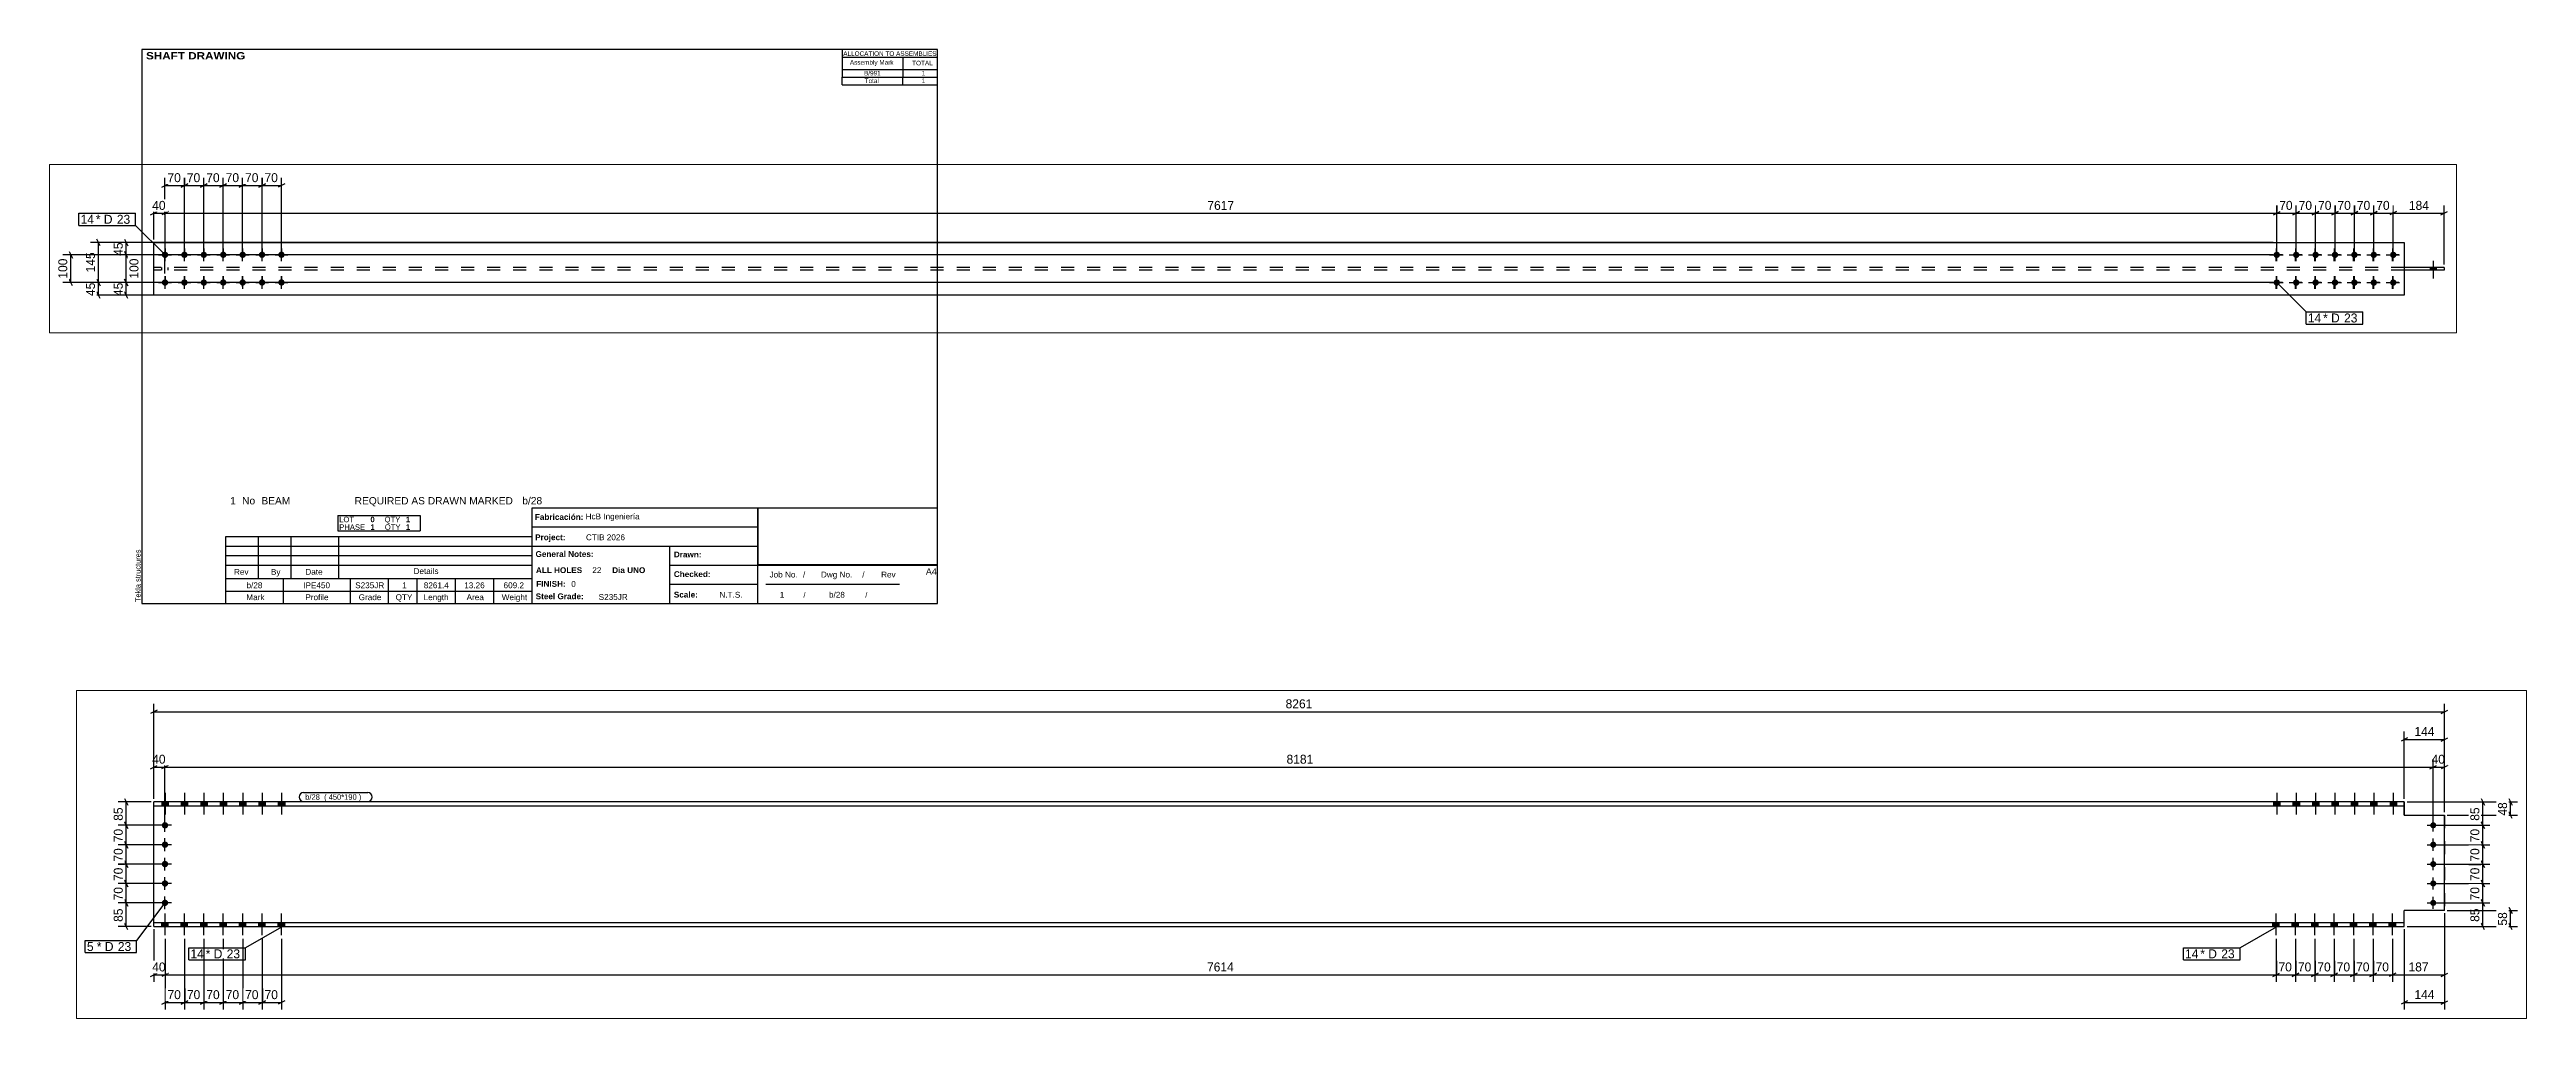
# Paper-space layout 'Layout1' of a CAD drawing. Header units: millimetres. Extents: x -28 to 865, y -145 to 205.
# The model-space entities are those that its viewports show. They can reach past a viewport. Long polylines and large blocks are cut down to what shows.
import ezdxf

# ---------------------------------------------------------------- set-up
doc = ezdxf.new("R2010")
doc.units = ezdxf.units.MM
doc.linetypes.add('DXK_LINE_DOT2', pattern=[3.9198, 1.9599, -1.9599])
doc.linetypes.add('DXK_LINE_DOT4', pattern=[0.9408, 0.4704, -0.4704])
doc.layers.add('Viewport layer', color=7, linetype='Continuous', plot=False)
doc.styles.add('Arial', font='ARIAL.TTF', dxfattribs={"height": 0.2})
doc.styles.add('Arial Black', font='ARIBLK.TTF', dxfattribs={"height": 0.2})
doc.styles.add('Arial Bold', font='ARIALBD.TTF', dxfattribs={"height": 0.2})
doc.styles.add('Comic Sans MS', font='COMIC.TTF', dxfattribs={"height": 0.2})

psp = doc.layouts.get("Layout1")

# ---------------------------------------------------------------- texts
at = {"color": 7}
for s, height, style, p in [(' SHAFT DRAWING', 2.6342, 'Arial Black', (5.3, 201.42)), ('ALLOCATION TO ASSEMBLIES', 1.6475, 'Arial', (257.95, 202.68)), ('Assembly Mark', 1.6475, 'Arial', (260.35, 199.52)), ('TOTAL', 1.648, 'Arial', (282.81, 199.28)), ('1', 2.64, 'Arial', (36.8, 40.76)), ('No', 2.636, 'Arial', (41.13, 40.76)), ('BEAM', 2.636, 'Arial', (48.08, 40.76)), ('REQUIRED AS DRAWN MARKED', 2.636, 'Arial', (81.71, 40.76)), ('b/28', 2.636, 'Arial', (142.18, 40.76)), ('b/28', 2.109, 'Arial', (42.71, 10.5)), ('IPE450', 2.109, 'Arial', (63.17, 10.5)), ('S235JR', 2.109, 'Arial', (81.91, 10.5)), ('1', 2.11, 'Arial', (98.86, 10.5)), ('8261.4', 2.109, 'Arial', (106.66, 10.5)), ('13.26', 2.109, 'Arial', (121.24, 10.5)), ('609.2', 2.109, 'Arial', (135.43, 10.5)), ('FINISH:', 2.107, 'Arial Bold', (147.22, 11)), ('0', 2.11, 'Arial', (159.84, 11))]:
    psp.add_text(s, height=height, dxfattribs=dict(at, style=style)).set_placement(p)
at = {"color": 7, "linetype": 'Continuous'}
for s, height, style, p in [('B/991', 1.648, 'Arial', (265.45, 195.63)), ('1', 1.65, 'Arial', (286.23, 195.63)), ('Total', 1.648, 'Arial', (265.67, 192.88)), ('1', 1.65, 'Arial', (286.21, 192.88)), ('LOT', 1.977, 'Arial', (76.13, 34.33)), ('0', 1.98, 'Arial Bold', (87.41, 34.33)), ('QTY', 1.977, 'Arial', (92.51, 34.33)), ('1', 1.98, 'Arial Bold', (100.18, 34.33)), ('Fabricación:', 2.1074, 'Arial Bold', (146.73, 35.16)), ('HcB Ingeniería', 2.1088, 'Arial', (165.02, 35.36)), ('PHASE', 1.977, 'Arial', (76.13, 31.57)), ('1', 1.98, 'Arial Bold', (87.41, 31.57)), ('QTY', 1.977, 'Arial', (92.58, 31.57)), ('1', 1.98, 'Arial Bold', (100.18, 31.57)), ('Project:', 2.107, 'Arial Bold', (146.81, 27.83)), ('CTIB 2026', 2.109, 'Arial', (165.14, 27.83)), ('General Notes:', 2.1074, 'Arial Bold', (146.96, 21.78)), ('ALL HOLES', 2.107, 'Arial Bold', (147.1, 15.96)), ('22', 2.109, 'Arial', (167.43, 15.96)), ('Dia UNO', 2.107, 'Arial Bold', (174.62, 15.96)), ('Drawn:', 2.107, 'Arial Bold', (196.85, 21.62)), ('Rev', 2.109, 'Arial', (38.21, 15.35)), ('By', 2.109, 'Arial', (51.53, 15.35)), ('Date', 2.109, 'Arial', (63.94, 15.35)), ('Details', 2.109, 'Arial', (102.96, 15.63)), ('Scale:', 2.107, 'Arial Bold', (196.85, 7.13)), ('Checked:', 2.107, 'Arial Bold', (196.85, 14.53)), ('N.T.S.', 2.109, 'Arial', (213.29, 7.08)), ('Job No.', 2.109, 'Arial', (231.37, 14.37)), ('1', 2.11, 'Arial', (235.04, 7.08)), ('/', 2.11, 'Arial', (243.42, 14.37)), ('/', 1.98, 'Arial', (243.58, 7.08)), ('Dwg No.', 2.109, 'Arial', (249.91, 14.37)), ('b/28', 2.109, 'Arial', (252.8, 7.08)), ('/', 2.11, 'Arial', (264.81, 14.37)), ('/', 1.98, 'Arial', (265.88, 7.08)), ('Rev', 2.109, 'Arial', (271.61, 14.37)), ('A4', 2.307, 'Arial', (287.76, 15.38)), ('Mark', 2.109, 'Arial', (42.64, 6.19)), ('Profile', 2.109, 'Arial', (63.95, 6.19)), ('Grade', 2.109, 'Arial', (83.16, 6.19)), ('QTY', 2.109, 'Arial', (96.49, 6.19)), ('Length', 2.109, 'Arial', (106.58, 6.19)), ('Area', 2.109, 'Arial', (122.09, 6.19)), ('Weight', 2.109, 'Arial', (134.77, 6.19)), ('Steel Grade:', 2.1074, 'Arial Bold', (147.01, 6.52)), ('S235JR', 2.109, 'Arial', (169.74, 6.28))]:
    psp.add_text(s, height=height, dxfattribs=dict(at, style=style)).set_placement(p)
at = {"color": 174, "linetype": 'Continuous', "style": 'Arial'}
psp.add_text('Tekla structures', height=1.9102, rotation=90, dxfattribs=at).set_placement((4.5, 5.5))

msp = doc.modelspace()

# ---------------------------------------------------------------- hatches: boundary and pattern name
at = {"linetype": 'Continuous'}
for points in [[(14013, 782.6), (13990, 782.6), (13990, 768), (14013, 768)], [(14013, 782.6), (13990, 782.6), (13990, 768), (14013, 768)], [(14083, 782.6), (14060, 782.6), (14060, 768), (14083, 768)], [(14083, 782.6), (14060, 782.6), (14060, 768), (14083, 768)], [(14153, 782.6), (14130, 782.6), (14130, 768), (14153, 768)], [(14153, 782.6), (14130, 782.6), (14130, 768), (14153, 768)], [(14223, 782.6), (14200, 782.6), (14200, 768), (14223, 768)], [(14223, 782.6), (14200, 782.6), (14200, 768), (14223, 768)], [(14293, 782.6), (14270, 782.6), (14270, 768), (14293, 768)], [(14293, 782.6), (14270, 782.6), (14270, 768), (14293, 768)], [(14363, 782.6), (14340, 782.6), (14340, 768), (14363, 768)], [(14363, 782.6), (14340, 782.6), (14340, 768), (14363, 768)], [(14433, 782.6), (14410, 782.6), (14410, 768), (14433, 768)], [(14433, 782.6), (14410, 782.6), (14410, 768), (14433, 768)], [(21629.8, 782.6), (21606.8, 782.6), (21606.8, 768), (21629.8, 768)], [(21629.8, 782.6), (21606.8, 782.6), (21606.8, 768), (21629.8, 768)], [(21699.8, 782.6), (21676.8, 782.6), (21676.8, 768), (21699.8, 768)], [(21699.8, 782.6), (21676.8, 782.6), (21676.8, 768), (21699.8, 768)], [(21769.8, 782.6), (21746.8, 782.6), (21746.8, 768), (21769.8, 768)], [(21769.8, 782.6), (21746.8, 782.6), (21746.8, 768), (21769.8, 768)], [(21839.8, 782.6), (21816.8, 782.6), (21816.8, 768), (21839.8, 768)], [(21839.8, 782.6), (21816.8, 782.6), (21816.8, 768), (21839.8, 768)], [(21909.8, 782.6), (21886.8, 782.6), (21886.8, 768), (21909.8, 768)], [(21909.8, 782.6), (21886.8, 782.6), (21886.8, 768), (21909.8, 768)], [(21979.8, 782.6), (21956.8, 782.6), (21956.8, 768), (21979.8, 768)], [(21979.8, 782.6), (21956.8, 782.6), (21956.8, 768), (21979.8, 768)], [(22049.8, 782.6), (22026.8, 782.6), (22026.8, 768), (22049.8, 768)], [(22049.8, 782.6), (22026.8, 782.6), (22026.8, 768), (22049.8, 768)], [(14012.8, 697.6), (14012.5, 695.2), (14011.8, 692.9), (14010.6, 690.8), (14009, 689.1), (14007, 687.6), (14004.8, 686.7), (14002.5, 686.2), (14000.1, 686.2), (13997.7, 686.7), (13995.5, 687.6), (13993.6, 689.1), (13992, 690.8), (13990.8, 692.9), (13990, 695.2), (13989.8, 697.6), (13990, 700), (13990.8, 702.3), (13992, 704.4), (13993.6, 706.1), (13995.5, 707.6), (13997.7, 708.5), (14000.1, 709), (14002.5, 709), (14004.8, 708.5), (14007, 707.6), (14009, 706.1), (14010.6, 704.4), (14011.8, 702.3), (14012.5, 700)], [(14012.8, 627.6), (14012.5, 625.2), (14011.8, 622.9), (14010.6, 620.8), (14009, 619.1), (14007, 617.6), (14004.8, 616.7), (14002.5, 616.2), (14000.1, 616.2), (13997.7, 616.7), (13995.5, 617.6), (13993.6, 619.1), (13992, 620.8), (13990.8, 622.9), (13990, 625.2), (13989.8, 627.6), (13990, 630), (13990.8, 632.3), (13992, 634.4), (13993.6, 636.1), (13995.5, 637.6), (13997.7, 638.5), (14000.1, 639), (14002.5, 639), (14004.8, 638.5), (14007, 637.6), (14009, 636.1), (14010.6, 634.4), (14011.8, 632.3), (14012.5, 630)], [(22171.7, 697.6, -1), (22193.7, 697.6, -1)], [(22171.7, 627.6, -1), (22193.7, 627.6, -1)], [(14012.8, 557.6), (14012.5, 555.2), (14011.8, 552.9), (14010.6, 550.8), (14009, 549.1), (14007, 547.6), (14004.8, 546.7), (14002.5, 546.2), (14000.1, 546.2), (13997.7, 546.7), (13995.5, 547.6), (13993.6, 549.1), (13992, 550.8), (13990.8, 552.9), (13990, 555.2), (13989.8, 557.6), (13990, 560), (13990.8, 562.3), (13992, 564.4), (13993.6, 566.1), (13995.5, 567.6), (13997.7, 568.5), (14000.1, 569), (14002.5, 569), (14004.8, 568.5), (14007, 567.6), (14009, 566.1), (14010.6, 564.4), (14011.8, 562.3), (14012.5, 560)], [(22171.7, 557.6, -1), (22193.7, 557.6, -1)], [(14012.8, 487.6), (14012.5, 485.2), (14011.8, 482.9), (14010.6, 480.8), (14009, 479.1), (14007, 477.6), (14004.8, 476.7), (14002.5, 476.2), (14000.1, 476.2), (13997.7, 476.7), (13995.5, 477.6), (13993.6, 479.1), (13992, 480.8), (13990.8, 482.9), (13990, 485.2), (13989.8, 487.6), (13990, 490), (13990.8, 492.3), (13992, 494.4), (13993.6, 496.1), (13995.5, 497.6), (13997.7, 498.5), (14000.1, 499), (14002.5, 499), (14004.8, 498.5), (14007, 497.6), (14009, 496.1), (14010.6, 494.4), (14011.8, 492.3), (14012.5, 490)], [(22171.7, 487.6, -1), (22193.7, 487.6, -1)], [(14012.8, 417.6), (14012.5, 415.2), (14011.8, 412.9), (14010.6, 410.8), (14009, 409.1), (14007, 407.6), (14004.8, 406.7), (14002.5, 406.2), (14000.1, 406.2), (13997.7, 406.7), (13995.5, 407.6), (13993.6, 409.1), (13992, 410.8), (13990.8, 412.9), (13990, 415.2), (13989.8, 417.6), (13990, 420), (13990.8, 422.3), (13992, 424.4), (13993.6, 426.1), (13995.5, 427.6), (13997.7, 428.5), (14000.1, 429), (14002.5, 429), (14004.8, 428.5), (14007, 427.6), (14009, 426.1), (14010.6, 424.4), (14011.8, 422.3), (14012.5, 420)], [(22171.7, 417.6, -1), (22193.7, 417.6, -1)], [(416.6, 293.7, -1), (416.6, 270.7, -1)], [(486.6, 293.7, -1), (486.6, 270.7, -1)], [(556.6, 293.7, -1), (556.6, 270.7, -1)], [(626.6, 293.8, -1), (626.6, 270.8, -1)], [(696.6, 293.8, -1), (696.6, 270.8, -1)], [(766.6, 293.8, -1), (766.6, 270.8, -1)], [(836.6, 293.9, -1), (836.6, 270.9, -1)], [(8033.5, 293.6, -1), (8033.5, 270.6, -1)], [(8103.5, 293.6, -1), (8103.5, 270.6, -1)], [(8173.5, 293.6, -1), (8173.5, 270.6, -1)], [(8243.5, 293.6, -1), (8243.5, 270.6, -1)], [(8313.5, 293.6, -1), (8313.5, 270.6, -1)], [(8383.5, 293.6, -1), (8383.5, 270.6, -1)], [(8453.5, 293.6, -1), (8453.5, 270.6, -1)], [(14013, 347.2), (13990, 347.2), (13990, 332.6), (14013, 332.6)], [(14013, 347.2), (13990, 347.2), (13990, 332.6), (14013, 332.6)], [(14083, 347.2), (14060, 347.2), (14060, 332.6), (14083, 332.6)], [(14083, 347.2), (14060, 347.2), (14060, 332.6), (14083, 332.6)], [(14153, 347.2), (14130, 347.2), (14130, 332.6), (14153, 332.6)], [(14153, 347.2), (14130, 347.2), (14130, 332.6), (14153, 332.6)], [(14223, 347.2), (14200, 347.2), (14200, 332.6), (14223, 332.6)], [(14223, 347.2), (14200, 347.2), (14200, 332.6), (14223, 332.6)], [(14293, 347.2), (14270, 347.2), (14270, 332.6), (14293, 332.6)], [(14293, 347.2), (14270, 347.2), (14270, 332.6), (14293, 332.6)], [(14363, 347.2), (14340, 347.2), (14340, 332.6), (14363, 332.6)], [(14363, 347.2), (14340, 347.2), (14340, 332.6), (14363, 332.6)], [(14433, 347.2), (14410, 347.2), (14410, 332.6), (14433, 332.6)], [(14433, 347.2), (14410, 347.2), (14410, 332.6), (14433, 332.6)], [(21627.2, 347.2), (21604.2, 347.2), (21604.2, 332.6), (21627.2, 332.6)], [(21627.2, 347.2), (21604.2, 347.2), (21604.2, 332.6), (21627.2, 332.6)], [(21697.2, 347.2), (21674.2, 347.2), (21674.2, 332.6), (21697.2, 332.6)], [(21697.2, 347.2), (21674.2, 347.2), (21674.2, 332.6), (21697.2, 332.6)], [(21767.2, 347.2), (21744.2, 347.2), (21744.2, 332.6), (21767.2, 332.6)], [(21767.2, 347.2), (21744.2, 347.2), (21744.2, 332.6), (21767.2, 332.6)], [(21837.2, 347.2), (21814.2, 347.2), (21814.2, 332.6), (21837.2, 332.6)], [(21837.2, 347.2), (21814.2, 347.2), (21814.2, 332.6), (21837.2, 332.6)], [(21907.2, 347.2), (21884.2, 347.2), (21884.2, 332.6), (21907.2, 332.6)], [(21907.2, 347.2), (21884.2, 347.2), (21884.2, 332.6), (21907.2, 332.6)], [(21977.2, 347.2), (21954.2, 347.2), (21954.2, 332.6), (21977.2, 332.6)], [(21977.2, 347.2), (21954.2, 347.2), (21954.2, 332.6), (21977.2, 332.6)], [(22047.2, 347.2), (22024.2, 347.2), (22024.2, 332.6), (22047.2, 332.6)], [(22047.2, 347.2), (22024.2, 347.2), (22024.2, 332.6), (22047.2, 332.6)], [(416.6, 193.7, -1), (416.6, 170.7, -1)], [(486.6, 193.7, -1), (486.6, 170.7, -1)], [(556.6, 193.7, -1), (556.6, 170.7, -1)], [(626.6, 193.8, -1), (626.6, 170.8, -1)], [(696.6, 193.8, -1), (696.6, 170.8, -1)], [(766.6, 193.8, -1), (766.6, 170.8, -1)], [(836.6, 193.9, -1), (836.6, 170.9, -1)], [(8033.5, 193.6, -1), (8033.5, 170.6, -1)], [(8103.5, 193.6, -1), (8103.5, 170.6, -1)], [(8173.5, 193.6, -1), (8173.5, 170.6, -1)], [(8243.5, 193.6, -1), (8243.5, 170.6, -1)], [(8313.5, 193.6, -1), (8313.5, 170.6, -1)], [(8383.5, 193.6, -1), (8383.5, 170.6, -1)], [(8453.5, 193.6, -1), (8453.5, 170.6, -1)], [(8586.8, 227.4), (8608.8, 227.4), (8608.8, 236.8), (8586.8, 236.8)], [(8586.8, 227.4), (8608.8, 227.4), (8608.8, 236.8), (8586.8, 236.8)], [(8586.8, 227.4), (8608.8, 227.4), (8608.8, 236.8), (8586.8, 236.8)], [(8586.8, 227.4), (8608.8, 227.4), (8608.8, 236.8), (8586.8, 236.8)], [(8586.8, 227.4), (8608.8, 227.4), (8608.8, 236.8), (8586.8, 236.8)]]:
    msp.add_hatch(color=3, dxfattribs=at).paths.add_polyline_path(points)

# ---------------------------------------------------------------- linework, layer by layer
at = {"color": 8, "linetype": 'Continuous'}
for p, q in [((13973.3, 1113.6), (13949.3, 1101.6)), ((13961.3, 1107.6), (22222.7, 1107.6)), ((22090.4, 1013.6), (22066.4, 1001.6)), ((22078.4, 792.6), (22078.4, 1036)), ((22078.4, 1007.6), (22222.7, 1007.6)), ((13949.3, 901.6), (13973.3, 913.6)), ((13961.3, 792.6), (13961.3, 936)), ((13961.3, 907.6), (14001.3, 907.6)), ((14013.3, 913.6), (13989.3, 901.6)), ((14013.3, 913.6), (13989.3, 901.6)), ((14001.3, 707.6), (14001.3, 936)), ((14001.3, 707.6), (14001.3, 936)), ((22170.7, 901.6), (22194.7, 913.6)), ((22182.7, 707.6), (22182.7, 936)), ((22182.7, 907.6), (22222.7, 907.6)), ((22234.7, 913.6), (22210.7, 901.6)), ((22222.7, 744.6), (22222.7, 936)), ((13951.3, 782.6), (13832.9, 782.6)), ((13855.3, 794.6), (13867.3, 770.6)), ((13861.3, 697.6), (13861.3, 782.6)), ((22088.4, 782.6), (22486.9, 782.6)), ((22232.7, 734.6), (22486.9, 734.6)), ((22361.3, 697.6), (22361.3, 782.6)), ((22455.3, 794.6), (22467.3, 770.6)), ((22467.3, 722.6), (22455.3, 746.6)), ((22461.3, 734.6), (22461.3, 782.6)), ((13991.3, 697.6), (13832.9, 697.6)), ((13991.3, 627.6), (13832.9, 627.6)), ((13867.3, 685.6), (13855.3, 709.6)), ((13867.3, 615.6), (13855.3, 639.6)), ((22192.7, 627.6), (22386.9, 627.6)), ((22367.3, 615.6), (22355.3, 639.6)), ((404.5, 526.1), (428.5, 538.1)), ((416.6, 292.2), (416.5, 560.5)), ((474.5, 526.1), (498.5, 538.1)), ((486.6, 292.2), (486.5, 560.5)), ((544.5, 526.1), (568.5, 538.1)), ((556.6, 292.2), (556.5, 560.5)), ((614.5, 526.2), (638.5, 538.2)), ((626.6, 292.3), (626.5, 560.6)), ((708.5, 538.2), (684.5, 526.2)), ((696.6, 292.3), (696.5, 560.6)), ((754.5, 526.2), (778.5, 538.2)), ((766.6, 292.3), (766.5, 560.6)), ((848.5, 538.3), (824.5, 526.3)), ((836.6, 292.4), (836.5, 560.7)), ((13991.3, 557.6), (13832.9, 557.6)), ((13855.3, 569.6), (13867.3, 545.6)), ((13861.3, 487.6), (13861.3, 557.6)), ((22192.7, 557.6), (22386.9, 557.6)), ((22355.3, 569.6), (22367.3, 545.6)), ((22361.3, 487.6), (22361.3, 557.6)), ((376.4, 337.1), (376.4, 460.5)), ((416.6, 292.2), (416.6, 460.5)), ((416.6, 292.2), (416.6, 460.5)), ((626.5, 532.2), (696.5, 532.2)), ((766.5, 532.2), (836.5, 532.3)), ((8033.5, 292.1), (8033.5, 460.5)), ((8103.5, 292.1), (8103.5, 460.5)), ((8173.5, 292.1), (8173.5, 460.5)), ((8243.5, 292.1), (8243.5, 460.5)), ((8313.5, 292.1), (8313.5, 460.5)), ((8383.5, 292.1), (8383.5, 460.5)), ((8453.5, 292.1), (8453.5, 460.5)), ((8453.5, 292.1), (8453.5, 460.5)), ((8637.8, 246.8), (8637.8, 460.5)), ((13991.3, 487.6), (13832.9, 487.6)), ((13867.3, 475.6), (13855.3, 499.6)), ((22192.7, 487.6), (22386.9, 487.6)), ((22367.3, 475.6), (22355.3, 499.6)), ((364.4, 426.1), (388.4, 438.1)), ((376.4, 432.1), (416.6, 432.1)), ((428.6, 438.1), (404.6, 426.1)), ((428.6, 438.1), (404.6, 426.1)), ((8021.5, 426.1), (8045.5, 438.1)), ((8091.5, 426.1), (8115.5, 438.1)), ((8161.5, 426.1), (8185.5, 438.1)), ((8231.5, 426.1), (8255.5, 438.1)), ((8301.5, 426.1), (8325.5, 438.1)), ((8371.5, 426.1), (8395.5, 438.1)), ((8383.5, 432.1), (8453.5, 432.1)), ((8465.5, 438.1), (8441.5, 426.1)), ((8453.5, 432.1), (8637.8, 432.1)), ((8625.8, 426.1), (8649.8, 438.1)), ((13991.3, 417.6), (13832.9, 417.6)), ((13855.3, 429.6), (13867.3, 405.6)), ((13861.3, 332.6), (13861.3, 417.6)), ((22192.7, 417.6), (22386.9, 417.6)), ((22222.7, 380.6), (22222.7, 132)), ((22222.7, 380.6), (22222.7, 32)), ((22367.3, 405.6), (22355.3, 429.6)), ((22455.3, 402.6), (22467.3, 378.6)), ((22461.3, 332.6), (22461.3, 390.6)), ((76.4, 182), (76.4, 282)), ((176.4, 182.2), (176.4, 327.1)), ((8020.8, 327.1), (248, 327.1)), ((8020.8, 282.1), (248, 282.1)), ((270.4, 339.1), (282.4, 315.1)), ((282.4, 270.1), (270.4, 294.1)), ((276.4, 282.1), (276.4, 327.1)), ((13951.3, 332.6), (13832.9, 332.6)), ((13867.3, 320.6), (13855.3, 344.6)), ((13961.3, 322.6), (13961.3, 132)), ((14001.5, 287.9), (14001.5, 132)), ((14001.5, 287.9), (14001.5, 132)), ((14071.5, 287.9), (14071.5, 32)), ((14141.5, 287.9), (14141.5, 32)), ((14211.5, 287.9), (14211.5, 32)), ((14281.5, 287.9), (14281.5, 32)), ((14351.5, 287.9), (14351.5, 32)), ((14421.5, 287.9), (14421.5, 32)), ((21615.7, 287.9), (21615.7, 132)), ((21685.7, 287.9), (21685.7, 132)), ((21755.7, 287.9), (21755.7, 132)), ((21825.7, 287.9), (21825.7, 132)), ((21895.7, 287.9), (21895.7, 132)), ((21965.7, 287.9), (21965.7, 132)), ((22035.7, 287.9), (22035.7, 132)), ((22035.7, 287.9), (22035.7, 132)), ((22088.4, 332.6), (22386.9, 332.6)), ((22367.3, 320.6), (22355.3, 344.6)), ((22467.3, 320.6), (22455.3, 344.6)), ((8020.8, 182.1), (248, 182.1)), ((270.4, 194.1), (282.4, 170.1)), ((276.4, 137.1), (276.4, 182.1)), ((8020.8, 137.1), (248, 137.1)), ((282.4, 125.1), (270.4, 149.1)), ((13949.3, 151.6), (13973.3, 163.6)), ((13961.3, 157.6), (14001.5, 157.6)), ((14013.5, 163.6), (13989.5, 151.6)), ((14013.5, 163.6), (13989.5, 151.6)), ((21603.7, 151.6), (21627.7, 163.6)), ((21673.7, 151.6), (21697.7, 163.6)), ((21743.7, 151.6), (21767.7, 163.6)), ((21813.7, 151.6), (21837.7, 163.6)), ((21883.7, 151.6), (21907.7, 163.6)), ((21953.7, 151.6), (21977.7, 163.6)), ((21965.7, 157.6), (22035.7, 157.6)), ((22047.7, 163.6), (22023.7, 151.6)), ((22035.7, 157.6), (22222.7, 157.6)), ((22210.7, 151.6), (22234.7, 163.6)), ((13989.5, 51.6), (14013.5, 63.6)), ((14059.5, 51.6), (14083.5, 63.6)), ((14071.5, 57.6), (14141.5, 57.6)), ((14153.5, 63.6), (14129.5, 51.6)), ((14223.5, 63.6), (14199.5, 51.6)), ((14293.5, 63.6), (14269.5, 51.6)), ((14339.5, 51.6), (14363.5, 63.6)), ((14351.5, 57.6), (14421.5, 57.6)), ((14433.5, 63.6), (14409.5, 51.6)), ((22090.4, 63.6), (22066.4, 51.6)), ((22078.4, 57.6), (22222.7, 57.6)), ((22210.7, 51.6), (22234.7, 63.6))]:
    msp.add_line(p, q, dxfattribs=at)
at = {"color": 3, "linetype": 'Continuous'}
for p, q in [((14001.5, 814.8), (14001.5, 736.6)), ((14001.5, 814.8), (14001.5, 736.6)), ((14071.5, 814.8), (14071.5, 736.6)), ((14071.5, 814.8), (14071.5, 736.6)), ((14141.5, 814.8), (14141.5, 736.6)), ((14141.5, 814.8), (14141.5, 736.6)), ((14211.5, 814.8), (14211.5, 736.6)), ((14211.5, 814.8), (14211.5, 736.6)), ((14281.5, 814.8), (14281.5, 736.6)), ((14281.5, 814.8), (14281.5, 736.6)), ((14351.5, 814.8), (14351.5, 736.6)), ((14351.5, 814.8), (14351.5, 736.6)), ((14421.5, 814.8), (14421.5, 736.6)), ((14421.5, 814.8), (14421.5, 736.6)), ((21618.3, 814.8), (21618.3, 736.6)), ((21618.3, 814.8), (21618.3, 736.6)), ((21688.3, 814.8), (21688.3, 736.6)), ((21688.3, 814.8), (21688.3, 736.6)), ((21758.3, 814.8), (21758.3, 736.6)), ((21758.3, 814.8), (21758.3, 736.6)), ((21828.3, 814.8), (21828.3, 736.6)), ((21828.3, 814.8), (21828.3, 736.6)), ((21898.3, 814.8), (21898.3, 736.6)), ((21898.3, 814.8), (21898.3, 736.6)), ((21968.3, 814.8), (21968.3, 736.6)), ((21968.3, 814.8), (21968.3, 736.6)), ((22038.3, 814.8), (22038.3, 736.6)), ((22038.3, 814.8), (22038.3, 736.6)), ((13990, 782.6), (13990, 768)), ((13990, 782.6), (13990, 768)), ((14001.3, 674.6), (14001.3, 720.6)), ((14013, 782.6), (14013, 768)), ((14013, 782.6), (14013, 768)), ((14060, 782.6), (14060, 768)), ((14060, 782.6), (14060, 768)), ((14083, 782.6), (14083, 768)), ((14083, 782.6), (14083, 768)), ((14130, 782.6), (14130, 768)), ((14130, 782.6), (14130, 768)), ((14153, 782.6), (14153, 768)), ((14153, 782.6), (14153, 768)), ((14200, 782.6), (14200, 768)), ((14200, 782.6), (14200, 768)), ((14223, 782.6), (14223, 768)), ((14223, 782.6), (14223, 768)), ((14270, 782.6), (14270, 768)), ((14270, 782.6), (14270, 768)), ((14293, 782.6), (14293, 768)), ((14293, 782.6), (14293, 768)), ((14340, 782.6), (14340, 768)), ((14340, 782.6), (14340, 768)), ((14363, 782.6), (14363, 768)), ((14363, 782.6), (14363, 768)), ((14410, 782.6), (14410, 768)), ((14410, 782.6), (14410, 768)), ((14433, 782.6), (14433, 768)), ((14433, 782.6), (14433, 768)), ((21606.8, 782.6), (21606.8, 768)), ((21606.8, 782.6), (21606.8, 768)), ((21629.8, 782.6), (21629.8, 768)), ((21629.8, 782.6), (21629.8, 768)), ((21676.8, 782.6), (21676.8, 768)), ((21676.8, 782.6), (21676.8, 768)), ((21699.8, 782.6), (21699.8, 768)), ((21699.8, 782.6), (21699.8, 768)), ((21746.8, 782.6), (21746.8, 768)), ((21746.8, 782.6), (21746.8, 768)), ((21769.8, 782.6), (21769.8, 768)), ((21769.8, 782.6), (21769.8, 768)), ((21816.8, 782.6), (21816.8, 768)), ((21816.8, 782.6), (21816.8, 768)), ((21839.8, 782.6), (21839.8, 768)), ((21839.8, 782.6), (21839.8, 768)), ((21886.8, 782.6), (21886.8, 768)), ((21886.8, 782.6), (21886.8, 768)), ((21909.8, 782.6), (21909.8, 768)), ((21909.8, 782.6), (21909.8, 768)), ((21956.8, 782.6), (21956.8, 768)), ((21956.8, 782.6), (21956.8, 768)), ((21979.8, 782.6), (21979.8, 768)), ((21979.8, 782.6), (21979.8, 768)), ((22026.8, 782.6), (22026.8, 768)), ((22026.8, 782.6), (22026.8, 768)), ((22049.8, 782.6), (22049.8, 768)), ((22049.8, 782.6), (22049.8, 768)), ((22182.7, 675.6), (22182.7, 719.6)), ((14024.3, 697.6), (13978.3, 697.6)), ((14024.3, 627.6), (13978.3, 627.6)), ((14001.3, 604.6), (14001.3, 650.6)), ((22160.7, 697.6), (22204.7, 697.6)), ((22160.7, 627.6), (22204.7, 627.6)), ((22182.7, 605.6), (22182.7, 649.6)), ((14024.3, 557.6), (13978.3, 557.6)), ((14001.3, 534.6), (14001.3, 580.6)), ((22160.7, 557.6), (22204.7, 557.6)), ((22182.7, 535.6), (22182.7, 579.6)), ((14024.3, 487.6), (13978.3, 487.6)), ((14001.3, 464.6), (14001.3, 510.6)), ((22160.7, 487.6), (22204.7, 487.6)), ((22182.7, 465.6), (22182.7, 509.6)), ((14024.3, 417.6), (13978.3, 417.6)), ((14001.3, 394.6), (14001.3, 440.6)), ((14001.5, 300.4), (14001.5, 378.6)), ((14001.5, 300.4), (14001.5, 378.6)), ((14071.5, 300.4), (14071.5, 378.6)), ((14071.5, 300.4), (14071.5, 378.6)), ((14141.5, 300.4), (14141.5, 378.6)), ((14141.5, 300.4), (14141.5, 378.6)), ((14211.5, 300.4), (14211.5, 378.6)), ((14211.5, 300.4), (14211.5, 378.6)), ((14281.5, 300.4), (14281.5, 378.6)), ((14281.5, 300.4), (14281.5, 378.6)), ((14351.5, 300.4), (14351.5, 378.6)), ((14351.5, 300.4), (14351.5, 378.6)), ((14421.5, 300.4), (14421.5, 378.6)), ((14421.5, 300.4), (14421.5, 378.6)), ((21615.7, 300.4), (21615.7, 378.6)), ((21615.7, 300.4), (21615.7, 378.6)), ((21685.7, 300.4), (21685.7, 378.6)), ((21685.7, 300.4), (21685.7, 378.6)), ((21755.7, 300.4), (21755.7, 378.6)), ((21755.7, 300.4), (21755.7, 378.6)), ((21825.7, 300.4), (21825.7, 378.6)), ((21825.7, 300.4), (21825.7, 378.6)), ((21895.7, 300.4), (21895.7, 378.6)), ((21895.7, 300.4), (21895.7, 378.6)), ((21965.7, 300.4), (21965.7, 378.6)), ((21965.7, 300.4), (21965.7, 378.6)), ((22035.7, 300.4), (22035.7, 378.6)), ((22035.7, 300.4), (22035.7, 378.6)), ((22160.7, 417.6), (22204.7, 417.6)), ((22182.7, 395.6), (22182.7, 439.6)), ((393.6, 282.1), (439.6, 282.2)), ((393.6, 282.1), (408.9, 282.2)), ((416.6, 259.2), (416.6, 305.2)), ((416.6, 305.2), (416.6, 289.8)), ((416.6, 259.2), (416.6, 274.5)), ((439.6, 282.2), (424.3, 282.2)), ((463.6, 282.2), (509.6, 282.2)), ((463.6, 282.2), (478.9, 282.2)), ((486.6, 259.2), (486.6, 305.2)), ((486.6, 305.2), (486.6, 289.9)), ((486.6, 259.2), (486.6, 274.5)), ((509.6, 282.2), (494.3, 282.2)), ((533.6, 282.2), (579.6, 282.2)), ((533.6, 282.2), (548.9, 282.2)), ((556.6, 259.2), (556.6, 305.2)), ((556.6, 305.2), (556.6, 289.9)), ((556.6, 259.2), (556.6, 274.5)), ((579.6, 282.2), (564.3, 282.2)), ((603.6, 282.2), (649.6, 282.3)), ((603.6, 282.2), (618.9, 282.3)), ((626.6, 259.3), (626.6, 305.3)), ((626.6, 305.3), (626.6, 289.9)), ((626.6, 259.3), (626.6, 274.6)), ((649.6, 282.3), (634.3, 282.3)), ((673.6, 282.3), (719.6, 282.3)), ((673.6, 282.3), (688.9, 282.3)), ((696.6, 259.3), (696.6, 305.3)), ((696.6, 305.3), (696.6, 290)), ((696.6, 259.3), (696.6, 274.6)), ((719.6, 282.3), (704.3, 282.3)), ((743.6, 282.3), (789.6, 282.3)), ((743.6, 282.3), (758.9, 282.3)), ((766.6, 259.3), (766.6, 305.3)), ((766.6, 305.3), (766.6, 290)), ((766.6, 259.3), (766.6, 274.6)), ((789.6, 282.3), (774.3, 282.3)), ((813.6, 282.3), (859.6, 282.4)), ((813.6, 282.3), (828.9, 282.3)), ((836.6, 259.4), (836.6, 305.4)), ((836.6, 305.4), (836.6, 290)), ((836.6, 259.4), (836.6, 274.7)), ((859.6, 282.4), (844.3, 282.4)), ((8007.8, 282.1), (8023.1, 282.1)), ((8010.5, 282.1), (8056.5, 282.1)), ((8030.8, 305.1), (8030.8, 289.7)), ((8030.8, 259.1), (8030.8, 274.4)), ((8033.5, 259.1), (8033.5, 305.1)), ((8053.8, 282.1), (8038.5, 282.1)), ((8077.8, 282.1), (8093.1, 282.1)), ((8080.5, 282.1), (8126.5, 282.1)), ((8100.8, 305.1), (8100.8, 289.7)), ((8100.8, 259.1), (8100.8, 274.4)), ((8103.5, 259.1), (8103.5, 305.1)), ((8123.8, 282.1), (8108.5, 282.1)), ((8147.8, 282.1), (8163.1, 282.1)), ((8150.5, 282.1), (8196.5, 282.1)), ((8170.8, 305.1), (8170.8, 289.7)), ((8170.8, 259.1), (8170.8, 274.4)), ((8173.5, 259.1), (8173.5, 305.1)), ((8193.8, 282.1), (8178.5, 282.1)), ((8217.8, 282.1), (8233.1, 282.1)), ((8220.5, 282.1), (8266.5, 282.1)), ((8240.8, 305.1), (8240.8, 289.7)), ((8240.8, 259.1), (8240.8, 274.4)), ((8243.5, 259.1), (8243.5, 305.1)), ((8263.8, 282.1), (8248.5, 282.1)), ((8287.8, 282.1), (8303.1, 282.1)), ((8290.5, 282.1), (8336.5, 282.1)), ((8310.8, 305.1), (8310.8, 289.7)), ((8310.8, 259.1), (8310.8, 274.4)), ((8313.5, 259.1), (8313.5, 305.1)), ((8333.8, 282.1), (8318.5, 282.1)), ((8357.8, 282.1), (8373.1, 282.1)), ((8360.5, 282.1), (8406.5, 282.1)), ((8380.8, 305.1), (8380.8, 289.7)), ((8380.8, 259.1), (8380.8, 274.4)), ((8383.5, 259.1), (8383.5, 305.1)), ((8403.8, 282.1), (8388.5, 282.1)), ((8427.8, 282.1), (8443.1, 282.1)), ((8430.5, 282.1), (8476.5, 282.1)), ((8450.8, 305.1), (8450.8, 289.7)), ((8450.8, 259.1), (8450.8, 274.4)), ((8453.5, 259.1), (8453.5, 305.1)), ((8473.8, 282.1), (8458.5, 282.1)), ((13990, 332.6), (13990, 347.2)), ((13990, 332.6), (13990, 347.2)), ((14013, 332.6), (14013, 347.2)), ((14013, 332.6), (14013, 347.2)), ((14060, 332.6), (14060, 347.2)), ((14060, 332.6), (14060, 347.2)), ((14083, 332.6), (14083, 347.2)), ((14083, 332.6), (14083, 347.2)), ((14130, 332.6), (14130, 347.2)), ((14130, 332.6), (14130, 347.2)), ((14153, 332.6), (14153, 347.2)), ((14153, 332.6), (14153, 347.2)), ((14200, 332.6), (14200, 347.2)), ((14200, 332.6), (14200, 347.2)), ((14223, 332.6), (14223, 347.2)), ((14223, 332.6), (14223, 347.2)), ((14270, 332.6), (14270, 347.2)), ((14270, 332.6), (14270, 347.2)), ((14293, 332.6), (14293, 347.2)), ((14293, 332.6), (14293, 347.2)), ((14340, 332.6), (14340, 347.2)), ((14340, 332.6), (14340, 347.2)), ((14363, 332.6), (14363, 347.2)), ((14363, 332.6), (14363, 347.2)), ((14410, 332.6), (14410, 347.2)), ((14410, 332.6), (14410, 347.2)), ((14433, 332.6), (14433, 347.2)), ((14433, 332.6), (14433, 347.2)), ((21604.2, 332.6), (21604.2, 347.2)), ((21604.2, 332.6), (21604.2, 347.2)), ((21627.2, 332.6), (21627.2, 347.2)), ((21627.2, 332.6), (21627.2, 347.2)), ((21674.2, 332.6), (21674.2, 347.2)), ((21674.2, 332.6), (21674.2, 347.2)), ((21697.2, 332.6), (21697.2, 347.2)), ((21697.2, 332.6), (21697.2, 347.2)), ((21744.2, 332.6), (21744.2, 347.2)), ((21744.2, 332.6), (21744.2, 347.2)), ((21767.2, 332.6), (21767.2, 347.2)), ((21767.2, 332.6), (21767.2, 347.2)), ((21814.2, 332.6), (21814.2, 347.2)), ((21814.2, 332.6), (21814.2, 347.2)), ((21837.2, 332.6), (21837.2, 347.2)), ((21837.2, 332.6), (21837.2, 347.2)), ((21884.2, 332.6), (21884.2, 347.2)), ((21884.2, 332.6), (21884.2, 347.2)), ((21907.2, 332.6), (21907.2, 347.2)), ((21907.2, 332.6), (21907.2, 347.2)), ((21954.2, 332.6), (21954.2, 347.2)), ((21954.2, 332.6), (21954.2, 347.2)), ((21977.2, 332.6), (21977.2, 347.2)), ((21977.2, 332.6), (21977.2, 347.2)), ((22024.2, 332.6), (22024.2, 347.2)), ((22024.2, 332.6), (22024.2, 347.2)), ((22047.2, 332.6), (22047.2, 347.2)), ((22047.2, 332.6), (22047.2, 347.2)), ((393.6, 182.1), (439.6, 182.2)), ((393.6, 182.1), (409, 182.2)), ((416.7, 159.2), (416.6, 205.2)), ((416.6, 205.2), (416.6, 189.8)), ((439.6, 182.2), (424.3, 182.2)), ((463.6, 182.2), (509.6, 182.2)), ((463.6, 182.2), (479, 182.2)), ((486.7, 159.2), (486.6, 205.2)), ((486.6, 205.2), (486.6, 189.9)), ((509.6, 182.2), (494.3, 182.2)), ((533.6, 182.2), (579.6, 182.2)), ((533.6, 182.2), (549, 182.2)), ((556.7, 159.2), (556.6, 205.2)), ((556.6, 205.2), (556.6, 189.9)), ((579.6, 182.2), (564.3, 182.2)), ((603.6, 182.2), (649.6, 182.3)), ((603.6, 182.2), (619, 182.3)), ((626.7, 159.3), (626.6, 205.3)), ((626.6, 205.3), (626.6, 189.9)), ((649.6, 182.3), (634.3, 182.3)), ((673.6, 182.3), (719.6, 182.3)), ((673.6, 182.3), (689, 182.3)), ((696.7, 159.3), (696.6, 205.3)), ((696.6, 205.3), (696.6, 190)), ((719.6, 182.3), (704.3, 182.3)), ((743.6, 182.3), (789.6, 182.3)), ((743.6, 182.3), (759, 182.3)), ((766.7, 159.3), (766.6, 205.3)), ((766.6, 205.3), (766.6, 190)), ((789.6, 182.3), (774.3, 182.3)), ((813.6, 182.3), (859.6, 182.4)), ((813.6, 182.3), (829, 182.3)), ((836.7, 159.4), (836.6, 205.4)), ((836.6, 205.4), (836.6, 190)), ((859.6, 182.4), (844.3, 182.4)), ((8007.8, 182.1), (8023.1, 182.1)), ((8010.5, 182.1), (8056.5, 182.1)), ((8030.8, 205.1), (8030.8, 189.7)), ((8033.5, 159.1), (8033.5, 205.1)), ((8053.8, 182.1), (8038.5, 182.1)), ((8077.8, 182.1), (8093.1, 182.1)), ((8080.5, 182.1), (8126.5, 182.1)), ((8100.8, 205.1), (8100.8, 189.7)), ((8103.5, 159.1), (8103.5, 205.1)), ((8123.8, 182.1), (8108.5, 182.1)), ((8147.8, 182.1), (8163.1, 182.1)), ((8150.5, 182.1), (8196.5, 182.1)), ((8170.8, 205.1), (8170.8, 189.7)), ((8173.5, 159.1), (8173.5, 205.1)), ((8193.8, 182.1), (8178.5, 182.1)), ((8217.8, 182.1), (8233.1, 182.1)), ((8220.5, 182.1), (8266.5, 182.1)), ((8240.8, 205.1), (8240.8, 189.7)), ((8243.5, 159.1), (8243.5, 205.1)), ((8263.8, 182.1), (8248.5, 182.1)), ((8287.8, 182.1), (8303.1, 182.1)), ((8290.5, 182.1), (8336.5, 182.1)), ((8310.8, 205.1), (8310.8, 189.7)), ((8313.5, 159.1), (8313.5, 205.1)), ((8333.8, 182.1), (8318.5, 182.1)), ((8357.8, 182.1), (8373.1, 182.1)), ((8360.5, 182.1), (8406.5, 182.1)), ((8380.8, 205.1), (8380.8, 189.7)), ((8383.5, 159.1), (8383.5, 205.1)), ((8403.8, 182.1), (8388.5, 182.1)), ((8427.8, 182.1), (8443.1, 182.1)), ((8430.5, 182.1), (8476.5, 182.1)), ((8450.8, 205.1), (8450.8, 189.7)), ((8453.5, 159.1), (8453.5, 205.1)), ((8473.8, 182.1), (8458.5, 182.1)), ((8586.8, 236.8), (8586.8, 227.4)), ((8586.8, 236.8), (8586.8, 227.4)), ((8586.8, 236.8), (8586.8, 227.4)), ((8586.8, 236.8), (8586.8, 227.4)), ((8586.8, 236.8), (8586.8, 227.4)), ((8597.8, 260), (8597.8, 196.8)), ((8597.8, 260), (8597.8, 196.8)), ((8597.8, 260), (8597.8, 196.8)), ((8597.8, 260), (8597.8, 196.8)), ((8597.8, 260), (8597.8, 196.8)), ((8608.8, 236.8), (8608.8, 227.4)), ((8608.8, 236.8), (8608.8, 227.4)), ((8608.8, 236.8), (8608.8, 227.4)), ((8608.8, 236.8), (8608.8, 227.4)), ((8608.8, 236.8), (8608.8, 227.4)), ((416.7, 159.2), (416.6, 174.5)), ((486.7, 159.2), (486.6, 174.5)), ((556.7, 159.2), (556.6, 174.5)), ((626.7, 159.3), (626.6, 174.6)), ((696.7, 159.3), (696.6, 174.6)), ((766.7, 159.3), (766.6, 174.6)), ((836.7, 159.4), (836.6, 174.7)), ((8030.8, 159.1), (8030.8, 174.4)), ((8100.8, 159.1), (8100.8, 174.4)), ((8170.8, 159.1), (8170.8, 174.4)), ((8240.8, 159.1), (8240.8, 174.4)), ((8310.8, 159.1), (8310.8, 174.4)), ((8380.8, 159.1), (8380.8, 174.4)), ((8450.8, 159.1), (8450.8, 174.4))]:
    msp.add_line(p, q, dxfattribs=at)
at = {"color": 7, "linetype": 'Continuous'}
for p, q in [((22078.4, 782.6), (13961.3, 782.6)), ((13961.3, 768), (13961.3, 782.6)), ((13961.3, 347.2), (13961.3, 768)), ((13961.3, 768), (22078.4, 768)), ((22078.4, 768), (22078.4, 782.6)), ((22078.4, 734.6), (22078.4, 768)), ((22078.4, 734.6), (22222.7, 734.6)), ((22222.7, 390.6), (22222.7, 734.6)), ((22078.4, 347.2), (22078.4, 390.6)), ((22222.7, 390.6), (22078.4, 390.6)), ((376.4, 137.1), (376.4, 327.1)), ((376.4, 327.1), (8493.5, 327.1)), ((8493.5, 327.1), (8493.5, 137.1)), ((13961.3, 347.2), (22078.4, 347.2)), ((13961.3, 332.6), (13961.3, 347.2)), ((13961.3, 332.6), (22078.4, 332.6)), ((22078.4, 332.6), (22078.4, 347.2)), ((8637.8, 236.8), (8493.5, 236.8)), ((8637.8, 227.4), (8493.5, 227.4)), ((8637.8, 236.8), (8637.8, 227.4)), ((8493.5, 137.1), (376.4, 137.1))]:
    msp.add_line(p, q, dxfattribs=at)
at = {"color": 7, "linetype": 'DXK_LINE_DOT4'}
for p, q in [((13961.3, 768), (13961.3, 782.6)), ((13961.3, 347.2), (13961.3, 768)), ((22078.4, 782.6), (22078.4, 782.6)), ((22078.4, 782.6), (22078.4, 768)), ((22078.4, 768), (22078.4, 768)), ((22078.4, 768), (22078.4, 734.6)), ((22078.4, 768), (22078.4, 768)), ((22078.4, 768), (22078.4, 768)), ((22078.4, 768), (22078.4, 768)), ((22222.7, 734.6), (22222.7, 734.6)), ((22222.7, 734.6), (22222.7, 390.6)), ((22078.4, 347.2), (22078.4, 390.6)), ((22222.7, 390.6), (22222.7, 390.6)), ((13961.3, 332.6), (13961.3, 347.2)), ((22078.4, 347.2), (22078.4, 347.2)), ((22078.4, 347.2), (22078.4, 347.2)), ((22078.4, 332.6), (22078.4, 347.2)), ((22078.4, 347.2), (22078.4, 347.2)), ((22078.4, 332.6), (22078.4, 332.6)), ((8493.5, 236.8), (376.4, 236.8)), ((8493.5, 227.4), (376.4, 227.4))]:
    msp.add_line(p, q, dxfattribs=at)
at = {"color": 3, "linetype": 'DXK_LINE_DOT2'}
for p, q in [((416.4, 214.2), (416.4, 277.4)), ((416.4, 214.2), (416.4, 277.4)), ((416.4, 214.2), (416.4, 277.4)), ((416.4, 214.2), (416.4, 277.4)), ((416.4, 214.2), (416.4, 277.4)), ((404.9, 227.4), (404.9, 236.8)), ((404.9, 227.4), (404.9, 236.8)), ((404.9, 227.4), (404.9, 236.8)), ((404.9, 227.4), (404.9, 236.8)), ((404.9, 227.4), (404.9, 236.8)), ((427.9, 227.4), (427.9, 236.8)), ((427.9, 227.4), (427.9, 236.8)), ((427.9, 227.4), (427.9, 236.8)), ((427.9, 227.4), (427.9, 236.8)), ((427.9, 227.4), (427.9, 236.8))]:
    msp.add_line(p, q, dxfattribs=at)

# ---------------------------------------------------------------- wipeouts: each hides what was drawn before it
at = {"color": 0}
for points in [[(157.4, 394.2), (157.4, 426.2), (112.1, 426.2), (112.1, 394.2)], [(13745.9, 243.8), (13745.9, 275.8), (13719.8, 275.8), (13719.8, 243.8)], [(21332.7, 217.4), (21332.7, 249.4), (21287.4, 249.4), (21287.4, 217.4)], [(8190.8, 38), (8190.8, 70), (8145.5, 70), (8145.5, 38)]]:
    msp.add_wipeout(points, dxfattribs=at)

# ---------------------------------------------------------------- next in the draw order: wipeouts: each hides what was drawn before it
for points in [[(18147.1, 1113.6), (18147.1, 1158.4), (18036.9, 1158.4), (18036.9, 1113.6)], [(22235.1, 913.6), (22235.1, 958.4), (22170.2, 958.4), (22170.2, 913.6)], [(14569.4, 789.6), (14569.4, 809.6), (14507.3, 809.6), (14507.3, 789.6)], [(13855.3, 772.6), (13810.5, 772.6), (13810.5, 707.6), (13855.3, 707.6)], [(22455.3, 791.1), (22410.5, 791.1), (22410.5, 726.1), (22455.3, 726.1)], [(693.9, 538.2), (693.9, 583), (629, 583), (629, 538.2)], [(833.9, 538.3), (833.9, 583.1), (769, 583), (769, 538.2)], [(13855.3, 555.1), (13810.5, 555.1), (13810.5, 490.1), (13855.3, 490.1)], [(22355.3, 555.1), (22310.5, 555.1), (22310.5, 490.1), (22355.3, 490.1)], [(8587.7, 438.1), (8587.7, 482.9), (8503.6, 482.9), (8503.6, 438.1)], [(157.4, 394.2), (157.4, 426.2), (112.1, 426.2), (112.1, 394.2)], [(13855.3, 407.6), (13810.5, 407.6), (13810.5, 342.6), (13855.3, 342.6)], [(270.4, 337), (225.6, 337), (225.6, 272.1), (270.4, 272.1)], [(13745.9, 243.8), (13745.9, 275.8), (13719.8, 275.8), (13719.8, 243.8)], [(270.4, 192), (225.6, 192), (225.6, 127.1), (270.4, 127.1)], [(21332.7, 217.4), (21332.7, 249.4), (21287.4, 249.4), (21287.4, 217.4)], [(22171.2, 163.6), (22171.2, 208.4), (22087.1, 208.4), (22087.1, 163.6)], [(14139, 63.6), (14139, 108.4), (14074, 108.4), (14074, 63.6)], [(14419, 63.6), (14419, 108.4), (14354, 108.4), (14354, 63.6)], [(8190.8, 38), (8190.8, 70), (8145.5, 70), (8145.5, 38)]]:
    msp.add_wipeout(points, dxfattribs=at)

# ---------------------------------------------------------------- next in the draw order: linework, layer by layer
at = {"color": 8, "linetype": 'Continuous'}
for p, q in [((22210.7, 1001.6), (22234.7, 1013.6)), ((22222.7, 744.6), (22222.7, 1036)), ((14001.3, 907.6), (22182.7, 907.6)), ((22170.7, 901.6), (22194.7, 913.6)), ((22182.7, 707.6), (22182.7, 936)), ((22088.4, 782.6), (22386.9, 782.6)), ((22355.3, 794.6), (22367.3, 770.6)), ((13991.3, 697.6), (13832.9, 697.6)), ((13855.3, 709.6), (13867.3, 685.6)), ((13861.3, 627.6), (13861.3, 697.6)), ((22192.7, 697.6), (22386.9, 697.6)), ((22367.3, 685.6), (22355.3, 709.6)), ((638.5, 538.2), (614.5, 526.2)), ((626.6, 292.3), (626.5, 560.6)), ((684.5, 526.2), (708.5, 538.2)), ((696.6, 292.3), (696.5, 560.6)), ((778.5, 538.2), (754.5, 526.2)), ((766.6, 292.3), (766.5, 560.6)), ((13991.3, 557.6), (13832.9, 557.6)), ((13867.3, 545.6), (13855.3, 569.6)), ((22192.7, 557.6), (22386.9, 557.6)), ((22367.3, 545.6), (22355.3, 569.6)), ((556.5, 532.1), (626.5, 532.2)), ((696.5, 532.2), (766.5, 532.2)), ((13991.3, 487.6), (13832.9, 487.6)), ((13855.3, 499.6), (13867.3, 475.6)), ((13861.3, 417.6), (13861.3, 487.6)), ((22192.7, 487.6), (22386.9, 487.6)), ((22355.3, 499.6), (22367.3, 475.6)), ((22361.3, 417.6), (22361.3, 487.6)), ((8465.5, 438.1), (8441.5, 426.1)), ((13991.3, 417.6), (13832.9, 417.6)), ((13867.3, 405.6), (13855.3, 429.6)), ((366.4, 327.1), (148, 327.1)), ((182.4, 315.1), (170.4, 339.1)), ((8020.8, 282.1), (250.8, 282.1)), ((270.4, 294.1), (282.4, 270.1)), ((276.4, 182.1), (276.4, 282.1)), ((14071.5, 287.9), (14071.5, 32)), ((14141.5, 287.9), (14141.5, 32)), ((14351.5, 287.9), (14351.5, 32)), ((22078.4, 322.6), (22078.4, 32)), ((170.4, 194.2), (182.4, 170.2)), ((8020.8, 182.1), (250.8, 182.1)), ((282.4, 170.1), (270.4, 194.1)), ((366.4, 137.1), (148, 137.1)), ((182.4, 125.1), (170.4, 149.1)), ((22047.7, 163.6), (22023.7, 151.6)), ((14001.5, 57.6), (14071.5, 57.6)), ((14083.5, 63.6), (14059.5, 51.6)), ((14129.5, 51.6), (14153.5, 63.6)), ((14141.5, 57.6), (14211.5, 57.6)), ((14363.5, 63.6), (14339.5, 51.6))]:
    msp.add_line(p, q, dxfattribs=at)
at = {"color": 7, "linetype": 'Continuous'}
for p, q in [((106.1, 388.2), (106.1, 432.2)), ((8033.5, 182.1), (8139.5, 76)), ((21281.4, 211.4), (21281.4, 255.4)), ((8139.5, 32), (8139.5, 76))]:
    msp.add_line(p, q, dxfattribs=at)

# ---------------------------------------------------------------- next in the draw order: texts
at = {"color": 3, "style": 'Comic Sans MS'}
for s, p in [('8261', (18043.3, 1120)), ('40', (22176.6, 920)), ('184', (8510, 444.5)), ('187', (22093.5, 170)), ('70', (14080.4, 70)), ('70', (14360.4, 70))]:
    msp.add_text(s, height=32.38, dxfattribs=at).set_placement(p)
for s, rotation, p in [('85', 90.00021, (13848.9, 714)), ('48', 90.00021, (22448.9, 732.5)), ('70', 0.02865, (635.4, 544.6)), ('70', 0.02865, (775.4, 544.6)), ('70', 90.00021, (13848.9, 496.5)), ('70', 90.00021, (22348.9, 496.5)), ('85', 90.00021, (13848.9, 349)), ('45', 90.00021, (264, 278.5)), ('45', 90.00021, (264, 133.5))]:
    msp.add_text(s, height=32.38, rotation=rotation, dxfattribs=at).set_placement(p)

# ---------------------------------------------------------------- next in the draw order: wipeouts: each hides what was drawn before it
at = {"color": 0}
for points in [[(14569.4, 789.6), (14569.4, 809.6), (14507.3, 809.6), (14507.3, 789.6)], [(233.2, 394.2), (233.2, 426.2), (167, 426.2), (167, 394.2)], [(13821.7, 243.8), (13821.7, 275.8), (13755.5, 275.8), (13755.5, 243.8)], [(21408.5, 217.4), (21408.5, 249.4), (21342.3, 249.4), (21342.3, 217.4)], [(8266.6, 38), (8266.6, 70), (8200.4, 70), (8200.4, 38)]]:
    msp.add_wipeout(points, dxfattribs=at)

# ---------------------------------------------------------------- next in the draw order: linework, layer by layer
at = {"color": 7, "linetype": 'Continuous'}
msp.add_arc((14501.3, 799.6), 16, 90, 270, dxfattribs=at)

# ---------------------------------------------------------------- next in the draw order: wipeouts: each hides what was drawn before it
at = {"color": 0}
for points in [[(22192.6, 1013.6), (22192.6, 1058.4), (22108.4, 1058.4), (22108.4, 1013.6)], [(14013.7, 913.6), (14013.7, 958.4), (13948.8, 958.4), (13948.8, 913.6)], [(18143.6, 913.6), (18143.6, 958.4), (18040.3, 958.4), (18040.3, 913.6)], [(14726.4, 789.6), (14726.4, 809.6), (14575.4, 809.6), (14575.4, 789.6)], [(22355.3, 772.6), (22310.5, 772.6), (22310.5, 707.6), (22355.3, 707.6)], [(13855.3, 695.1), (13810.5, 695.1), (13810.5, 630.1), (13855.3, 630.1)], [(623.9, 538.2), (623.9, 583), (559, 582.9), (559, 538.1)], [(763.9, 538.2), (763.9, 583), (699, 583), (699, 538.2)], [(8450.9, 438.1), (8450.9, 482.9), (8386, 482.9), (8386, 438.1)], [(13855.3, 485.1), (13810.5, 485.1), (13810.5, 420.1), (13855.3, 420.1)], [(22355.3, 485.1), (22310.5, 485.1), (22310.5, 420.1), (22355.3, 420.1)], [(233.2, 394.2), (233.2, 426.2), (167, 426.2), (167, 394.2)], [(327.2, 274.1), (282.4, 274.1), (282.4, 190), (327.2, 190)], [(13821.7, 243.8), (13821.7, 275.8), (13755.5, 275.8), (13755.5, 243.8)], [(14138.5, 217.4), (14138.5, 249.4), (14093.2, 249.4), (14093.2, 217.4)], [(21408.5, 217.4), (21408.5, 249.4), (21342.3, 249.4), (21342.3, 217.4)], [(22033.1, 163.6), (22033.1, 208.4), (21968.2, 208.4), (21968.2, 163.6)], [(14209, 63.6), (14209, 108.4), (14144, 108.4), (14144, 63.6)], [(22192.6, 63.6), (22192.6, 108.4), (22108.4, 108.4), (22108.4, 63.6)], [(8266.6, 38), (8266.6, 70), (8200.4, 70), (8200.4, 38)]]:
    msp.add_wipeout(points, dxfattribs=at)

# ---------------------------------------------------------------- next in the draw order: linework, layer by layer
at = {"color": 8, "linetype": 'Continuous'}
for p, q in [((13961.3, 792.6), (13961.3, 1136)), ((22210.7, 1101.6), (22234.7, 1113.6)), ((22222.7, 744.6), (22222.7, 1136)), ((13991.3, 627.6), (13832.9, 627.6)), ((13855.3, 639.6), (13867.3, 615.6)), ((13861.3, 557.6), (13861.3, 627.6)), ((22192.7, 697.6), (22386.9, 697.6)), ((22355.3, 709.6), (22367.3, 685.6)), ((22361.3, 627.6), (22361.3, 697.6)), ((568.5, 538.1), (544.5, 526.1)), ((556.6, 292.2), (556.5, 560.5)), ((486.5, 532.1), (556.5, 532.1)), ((8383.5, 292.1), (8383.5, 460.5)), ((8313.5, 432.1), (8383.5, 432.1)), ((8395.5, 438.1), (8371.5, 426.1)), ((22192.7, 417.6), (22386.9, 417.6)), ((22355.3, 429.6), (22367.3, 405.6)), ((22361.3, 332.6), (22361.3, 417.6)), ((14211.5, 287.9), (14211.5, 32)), ((21965.7, 287.9), (21965.7, 132)), ((406.6, 182.2), (148, 182.2)), ((21895.7, 157.6), (21965.7, 157.6)), ((21977.7, 163.6), (21953.7, 151.6)), ((14199.5, 51.6), (14223.5, 63.6)), ((14211.5, 57.6), (14281.5, 57.6))]:
    msp.add_line(p, q, dxfattribs=at)
at = {"color": 7, "linetype": 'Continuous'}
msp.add_line((13713.8, 237.8), (13713.8, 281.8), dxfattribs=at)

# ---------------------------------------------------------------- next in the draw order: texts
at = {"color": 3, "style": 'Comic Sans MS'}
for s, height, p in [('144', 32.38, (22114.8, 1020)), ('40', 32.38, (13955.2, 920)), ('8181', 32.38, (18046.7, 920)), ('70', 32.38, (8392.4, 444.5)), ('14', 32.38, (112.1, 394.2)), ('5', 32.4, (13719.8, 243.8)), ('14', 32.38, (21287.4, 217.4)), ('70', 32.38, (21974.6, 170)), ('70', 32.38, (14150.4, 70)), ('144', 32.38, (22114.8, 70)), ('14', 32.38, (8145.5, 38))]:
    msp.add_text(s, height=height, dxfattribs=at).set_placement(p)
for s, rotation, p in [('85', 90.00021, (22348.9, 714)), ('70', 90.00021, (13848.9, 636.5)), ('70', 0.02865, (565.4, 544.5)), ('70', 0.02865, (705.4, 544.6)), ('70', 90.00021, (13848.9, 426.5)), ('70', 90.00021, (22348.9, 426.5)), ('100', 90.00021, (320.8, 196.4))]:
    msp.add_text(s, height=32.38, rotation=rotation, dxfattribs=at).set_placement(p)

# ---------------------------------------------------------------- next in the draw order: wipeouts: each hides what was drawn before it
at = {"color": 0}
for points in [[(14726.4, 789.6), (14726.4, 809.6), (14575.4, 809.6), (14575.4, 789.6)], [(294.9, 394.2), (294.9, 426.2), (242.8, 426.2), (242.8, 394.2)], [(13883.4, 243.8), (13883.4, 275.8), (13831.3, 275.8), (13831.3, 243.8)], [(14138.5, 217.4), (14138.5, 249.4), (14093.2, 249.4), (14093.2, 217.4)], [(21470.2, 217.4), (21470.2, 249.4), (21418.1, 249.4), (21418.1, 217.4)], [(8328.3, 38), (8328.3, 70), (8276.2, 70), (8276.2, 38)]]:
    msp.add_wipeout(points, dxfattribs=at)

# ---------------------------------------------------------------- next in the draw order: linework, layer by layer
at = {"color": 7, "linetype": 'Continuous'}
for p, q in [((14501.3, 815.6), (14732.4, 815.6)), ((14501.3, 783.6), (14732.4, 783.6)), ((14087.2, 211.4), (14087.2, 255.4))]:
    msp.add_line(p, q, dxfattribs=at)
msp.add_arc((14732.4, 799.6), 16, 270, 90, dxfattribs=at)

# ---------------------------------------------------------------- next in the draw order: texts
at = {"color": 3, "style": 'Comic Sans MS'}
for s, height, p in [('b/28', 20.23, (14507.3, 789.6)), ('(\xa0450*190\xa0) ', 20.234, (14575.4, 789.6))]:
    msp.add_text(s, height=height, dxfattribs=at).set_placement(p)

# ---------------------------------------------------------------- next in the draw order: wipeouts: each hides what was drawn before it
at = {"color": 0}
for points in [[(22355.3, 695.1), (22310.5, 695.1), (22310.5, 630.1), (22355.3, 630.1)], [(553.9, 538.1), (553.9, 582.9), (489, 582.9), (489, 538.1)], [(13855.3, 625.1), (13810.5, 625.1), (13810.5, 560.1), (13855.3, 560.1)], [(8380.9, 438.1), (8380.9, 482.9), (8316, 482.9), (8316, 438.1)], [(294.9, 394.2), (294.9, 426.2), (242.8, 426.2), (242.8, 394.2)], [(22355.3, 407.6), (22310.5, 407.6), (22310.5, 342.6), (22355.3, 342.6)], [(170.4, 296.7), (125.6, 296.7), (125.6, 212.5), (170.4, 212.5)], [(13883.4, 243.8), (13883.4, 275.8), (13831.3, 275.8), (13831.3, 243.8)], [(14214.3, 217.4), (14214.3, 249.4), (14148.1, 249.4), (14148.1, 217.4)], [(21470.2, 217.4), (21470.2, 249.4), (21418.1, 249.4), (21418.1, 217.4)], [(21963.1, 163.6), (21963.1, 208.4), (21898.2, 208.4), (21898.2, 163.6)], [(14279, 63.6), (14279, 108.4), (14214, 108.4), (14214, 63.6)], [(8328.3, 38), (8328.3, 70), (8276.2, 70), (8276.2, 38)]]:
    msp.add_wipeout(points, dxfattribs=at)

# ---------------------------------------------------------------- next in the draw order: linework, layer by layer
at = {"color": 8, "linetype": 'Continuous'}
for p, q in [((22192.7, 627.6), (22386.9, 627.6)), ((22355.3, 639.6), (22367.3, 615.6)), ((22361.3, 557.6), (22361.3, 627.6)), ((498.5, 538.1), (474.5, 526.1)), ((486.6, 292.2), (486.5, 560.5)), ((416.5, 532.1), (486.5, 532.1)), ((8313.5, 292.1), (8313.5, 460.5)), ((8243.5, 432.1), (8313.5, 432.1)), ((8325.5, 438.1), (8301.5, 426.1)), ((22232.7, 390.6), (22486.9, 390.6)), ((406.6, 282.2), (48, 282)), ((70.4, 294), (82.4, 270)), ((14281.5, 287.9), (14281.5, 32)), ((21895.7, 287.9), (21895.7, 132)), ((22088.4, 332.6), (22486.9, 332.6)), ((406.6, 182.2), (148, 182.2)), ((170.4, 194.2), (182.4, 170.2)), ((176.4, 137.1), (176.4, 182.2)), ((21825.7, 157.6), (21895.7, 157.6)), ((21907.7, 163.6), (21883.7, 151.6)), ((14269.5, 51.6), (14293.5, 63.6)), ((14281.5, 57.6), (14351.5, 57.6))]:
    msp.add_line(p, q, dxfattribs=at)
at = {"color": 7, "linetype": 'Continuous'}
for p, q in [((106.1, 432.2), (310.5, 432.2)), ((106.1, 388.2), (310.5, 388.2)), ((310.5, 388.2), (310.5, 432.2)), ((416.6, 282.2), (310.5, 388.2)), ((14001.3, 417.6), (13899, 281.8)), ((13713.8, 281.8), (13899, 281.8)), ((13899, 237.8), (13899, 281.8)), ((21615.7, 330.4), (21485.8, 255.4)), ((13713.8, 237.8), (13899, 237.8)), ((21281.4, 255.4), (21485.8, 255.4)), ((21281.4, 211.4), (21485.8, 211.4)), ((21485.8, 211.4), (21485.8, 255.4)), ((8139.5, 76), (8343.9, 76)), ((8139.5, 32), (8343.9, 32)), ((8343.9, 32), (8343.9, 76))]:
    msp.add_line(p, q, dxfattribs=at)

# ---------------------------------------------------------------- next in the draw order: texts
at = {"color": 3, "style": 'Comic Sans MS'}
for s, rotation, p in [('70', 90.00021, (22348.9, 636.5)), ('70', 0.02865, (495.4, 544.5)), ('70', 90.00021, (13848.9, 566.5)), ('85', 90.00021, (22348.9, 349)), ('145', 90.00021, (164, 218.9))]:
    msp.add_text(s, height=32.38, rotation=rotation, dxfattribs=at).set_placement(p)
for s, p in [('70', (8322.4, 444.5)), ('* D', (167, 394.2)), ('23', (242.8, 394.2)), ('* D', (13755.5, 243.8)), ('23', (13831.3, 243.8)), ('* D', (21342.3, 217.4)), ('23', (21418.1, 217.4)), ('70', (21904.6, 170)), ('70', (14220.4, 70)), ('* D', (8200.4, 38)), ('23', (8276.2, 38))]:
    msp.add_text(s, height=32.38, dxfattribs=at).set_placement(p)

# ---------------------------------------------------------------- next in the draw order: wipeouts: each hides what was drawn before it
at = {"color": 0}
msp.add_wipeout([(14214.3, 217.4), (14214.3, 249.4), (14148.1, 249.4), (14148.1, 217.4)], dxfattribs=at)

# ---------------------------------------------------------------- next in the draw order: texts
at = {"color": 3, "style": 'Comic Sans MS'}
msp.add_text('14', height=32.38, dxfattribs=at).set_placement((14093.2, 217.4))

# ---------------------------------------------------------------- next in the draw order: wipeouts: each hides what was drawn before it
at = {"color": 0}
for points in [[(483.9, 538.1), (483.9, 582.9), (419, 582.9), (419, 538.1)], [(22355.3, 625.1), (22310.5, 625.1), (22310.5, 560.1), (22355.3, 560.1)], [(8310.9, 438.1), (8310.9, 482.9), (8246, 482.9), (8246, 438.1)], [(22455.3, 394.1), (22410.5, 394.1), (22410.5, 329.1), (22455.3, 329.1)], [(170.4, 192.1), (125.6, 192.1), (125.6, 127.1), (170.4, 127.1)], [(14276, 217.4), (14276, 249.4), (14223.9, 249.4), (14223.9, 217.4)], [(21893.1, 163.6), (21893.1, 208.4), (21828.2, 208.4), (21828.2, 163.6)], [(14349, 63.6), (14349, 108.4), (14284, 108.4), (14284, 63.6)]]:
    msp.add_wipeout(points, dxfattribs=at)

# ---------------------------------------------------------------- next in the draw order: linework, layer by layer
at = {"color": 8, "linetype": 'Continuous'}
for p, q in [((8243.5, 292.1), (8243.5, 460.5)), ((8173.5, 432.1), (8243.5, 432.1)), ((8255.5, 438.1), (8231.5, 426.1)), ((21825.7, 287.9), (21825.7, 132)), ((406.6, 182.2), (48, 182)), ((82.4, 170), (70.4, 194)), ((21755.7, 157.6), (21825.7, 157.6)), ((21837.7, 163.6), (21813.7, 151.6))]:
    msp.add_line(p, q, dxfattribs=at)

# ---------------------------------------------------------------- next in the draw order: texts
at = {"color": 3, "style": 'Comic Sans MS'}
for s, rotation, p in [('70', 0.02865, (425.4, 544.5)), ('70', 90.00021, (22348.9, 566.5)), ('58', 90.00021, (22448.9, 335.5)), ('45', 90.00021, (164, 133.5))]:
    msp.add_text(s, height=32.38, rotation=rotation, dxfattribs=at).set_placement(p)
for p in [(8252.4, 444.5), (21834.6, 170), (14290.4, 70)]:
    msp.add_text('70', height=32.38, dxfattribs=at).set_placement(p)

# ---------------------------------------------------------------- next in the draw order: wipeouts: each hides what was drawn before it
at = {"color": 0}
msp.add_wipeout([(14276, 217.4), (14276, 249.4), (14223.9, 249.4), (14223.9, 217.4)], dxfattribs=at)

# ---------------------------------------------------------------- next in the draw order: linework, layer by layer
at = {"color": 7, "linetype": 'Continuous'}
for p, q in [((14421.5, 330.4), (14291.6, 255.4)), ((14087.2, 255.4), (14291.6, 255.4)), ((14087.2, 211.4), (14291.6, 211.4)), ((14291.6, 211.4), (14291.6, 255.4))]:
    msp.add_line(p, q, dxfattribs=at)

# ---------------------------------------------------------------- next in the draw order: texts
at = {"color": 3, "style": 'Comic Sans MS'}
for s, p in [('* D', (14148.1, 217.4)), ('23', (14223.9, 217.4))]:
    msp.add_text(s, height=32.38, dxfattribs=at).set_placement(p)

# ---------------------------------------------------------------- next in the draw order: wipeouts: each hides what was drawn before it
at = {"color": 0}
for points in [[(8240.9, 438.1), (8240.9, 482.9), (8176, 482.9), (8176, 438.1)], [(70.4, 274.1), (25.6, 274.1), (25.6, 189.9), (70.4, 189.9)], [(21823.1, 163.6), (21823.1, 208.4), (21758.2, 208.4), (21758.2, 163.6)]]:
    msp.add_wipeout(points, dxfattribs=at)

# ---------------------------------------------------------------- next in the draw order: linework, layer by layer
at = {"color": 8, "linetype": 'Continuous'}
for p, q in [((8173.5, 292.1), (8173.5, 460.5)), ((8103.5, 432.1), (8173.5, 432.1)), ((8185.5, 438.1), (8161.5, 426.1)), ((21755.7, 287.9), (21755.7, 132)), ((21685.7, 157.6), (21755.7, 157.6)), ((21767.7, 163.6), (21743.7, 151.6))]:
    msp.add_line(p, q, dxfattribs=at)

# ---------------------------------------------------------------- next in the draw order: texts
at = {"color": 3, "style": 'Comic Sans MS'}
for p in [(8182.4, 444.5), (21764.6, 170)]:
    msp.add_text('70', height=32.38, dxfattribs=at).set_placement(p)
msp.add_text('100', height=32.38, rotation=90.02886, dxfattribs=at).set_placement((64, 196.3))

# ---------------------------------------------------------------- next in the draw order: wipeouts: each hides what was drawn before it
at = {"color": 0}
for points in [[(8170.9, 438.1), (8170.9, 482.9), (8106, 482.9), (8106, 438.1)], [(21753.1, 163.6), (21753.1, 208.4), (21688.2, 208.4), (21688.2, 163.6)]]:
    msp.add_wipeout(points, dxfattribs=at)

# ---------------------------------------------------------------- next in the draw order: linework, layer by layer
at = {"color": 8, "linetype": 'Continuous'}
for p, q in [((8103.5, 292.1), (8103.5, 460.5)), ((8033.5, 432.1), (8103.5, 432.1)), ((8115.5, 438.1), (8091.5, 426.1)), ((21685.7, 287.9), (21685.7, 132)), ((21615.7, 157.6), (21685.7, 157.6)), ((21697.7, 163.6), (21673.7, 151.6))]:
    msp.add_line(p, q, dxfattribs=at)

# ---------------------------------------------------------------- next in the draw order: texts
at = {"color": 3, "style": 'Comic Sans MS'}
for p in [(8112.4, 444.5), (21694.6, 170)]:
    msp.add_text('70', height=32.38, dxfattribs=at).set_placement(p)

# ---------------------------------------------------------------- next in the draw order: wipeouts: each hides what was drawn before it
at = {"color": 0}
for points in [[(8100.9, 438.1), (8100.9, 482.9), (8036, 482.9), (8036, 438.1)], [(21683.1, 163.6), (21683.1, 208.4), (21618.2, 208.4), (21618.2, 163.6)]]:
    msp.add_wipeout(points, dxfattribs=at)

# ---------------------------------------------------------------- next in the draw order: linework, layer by layer
at = {"color": 8, "linetype": 'Continuous'}
for p, q in [((8033.5, 292.1), (8033.5, 460.5)), ((416.6, 432.1), (8033.5, 432.1)), ((8021.5, 426.1), (8045.5, 438.1)), ((21615.7, 287.9), (21615.7, 132)), ((14001.5, 157.6), (21615.7, 157.6)), ((21603.7, 151.6), (21627.7, 163.6))]:
    msp.add_line(p, q, dxfattribs=at)

# ---------------------------------------------------------------- next in the draw order: texts
at = {"color": 3, "style": 'Comic Sans MS'}
for p in [(8042.4, 444.5), (21624.6, 170)]:
    msp.add_text('70', height=32.38, dxfattribs=at).set_placement(p)

# ---------------------------------------------------------------- next in the draw order: wipeouts: each hides what was drawn before it
at = {"color": 0}
for points in [[(429, 438.1), (429, 482.9), (364, 482.9), (364, 438.1)], [(4280.1, 438.1), (4280.1, 482.9), (4169.9, 482.9), (4169.9, 438.1)], [(14013.8, 163.6), (14013.8, 208.4), (13948.9, 208.4), (13948.9, 163.6)], [(17863.7, 163.6), (17863.7, 208.4), (17753.5, 208.4), (17753.5, 163.6)]]:
    msp.add_wipeout(points, dxfattribs=at)

# ---------------------------------------------------------------- next in the draw order: linework, layer by layer
at = {"color": 8, "linetype": 'Continuous'}
msp.add_line((14001.5, 287.9), (14001.5, 32), dxfattribs=at)

# ---------------------------------------------------------------- next in the draw order: texts
at = {"color": 3, "style": 'Comic Sans MS'}
for s, p in [('40', (370.4, 444.5)), ('7617', (4176.3, 444.5)), ('40', (13955.3, 170)), ('7614', (17759.9, 170))]:
    msp.add_text(s, height=32.38, dxfattribs=at).set_placement(p)

# ---------------------------------------------------------------- next in the draw order: wipeouts: each hides what was drawn before it
at = {"color": 0}
msp.add_wipeout([(14069, 63.6), (14069, 108.4), (14004, 108.4), (14004, 63.6)], dxfattribs=at)

# ---------------------------------------------------------------- next in the draw order: texts
at = {"color": 3, "style": 'Comic Sans MS'}
msp.add_text('70', height=32.38, dxfattribs=at).set_placement((14010.4, 70))

# ---------------------------------------------------------------- linework, layer by layer
at = {"color": 5, "linetype": 'Continuous'}
for p, q in [((292, 205), (5, 205)), ((5, 205), (5, 5)), ((292, 5), (292, 205)), ((5, 5), (292, 5))]:
    psp.add_line(p, q, dxfattribs=at)
at = {"color": 7, "linetype": 'Continuous'}
for p, q in [((257.51, 205), (257.51, 197.75)), ((257.51, 197.75), (257.51, 195)), ((257.57, 202.24), (292, 202.24)), ((257.57, 197.75), (292, 197.75)), ((279.49, 202.24), (279.49, 197.75)), ((279.49, 197.75), (279.49, 195)), ((257.51, 192.23), (257.51, 194.99)), ((257.51, 192.23), (292, 192.23)), ((257.54, 194.99), (292, 194.99)), ((279.49, 192.23), (279.49, 194.99)), ((75.68, 36.74), (105.35, 36.74)), ((75.68, 36.74), (75.68, 33.98)), ((105.35, 36.74), (105.35, 33.98)), ((145.72, 5), (145.72, 39.5)), ((145.75, 39.5), (292, 39.5)), ((227.14, 5), (227.14, 39.5)), ((35.31, 13.97), (35.31, 29.15)), ((35.31, 29.15), (145.71, 29.15)), ((47.04, 13.97), (47.04, 29.15)), ((58.77, 13.97), (58.77, 29.15)), ((75.68, 33.98), (75.68, 31.22)), ((75.68, 31.22), (105.35, 31.22)), ((76.02, 13.97), (76.02, 29.15)), ((105.35, 33.98), (105.35, 31.22)), ((145.71, 13.97), (145.71, 29.15)), ((145.72, 32.6), (227.14, 32.6)), ((35.31, 25.7), (145.71, 25.7)), ((35.31, 22.25), (145.71, 22.25)), ((35.31, 18.8), (145.71, 18.8)), ((145.72, 25.7), (227.14, 25.7)), ((195.4, 5), (195.4, 25.7)), ((195.4, 18.8), (292, 18.8)), ((35.31, 13.96), (145.71, 13.97)), ((35.31, 9.49), (35.31, 13.96)), ((35.31, 9.48), (145.72, 9.49)), ((35.31, 5), (35.31, 9.48)), ((56.01, 9.49), (56.01, 13.97)), ((56.01, 5), (56.01, 9.48)), ((80.16, 9.49), (80.16, 13.97)), ((80.16, 5), (80.16, 9.48)), ((93.96, 9.49), (93.96, 13.97)), ((93.96, 5), (93.96, 9.48)), ((104.31, 9.49), (104.31, 13.97)), ((104.31, 5), (104.31, 9.48)), ((118.11, 9.49), (118.11, 13.97)), ((118.11, 5), (118.11, 9.48)), ((131.91, 9.49), (131.91, 13.97)), ((131.91, 5), (131.91, 9.48)), ((195.4, 11.9), (227.14, 11.9)), ((229.99, 11.92), (278.29, 11.92))]:
    psp.add_line(p, q, dxfattribs=at)
at = {"color": 2, "linetype": 'Continuous'}
for p, q in [((227.28, 39.46), (291.86, 39.46)), ((227.29, 19.02), (227.29, 39.46)), ((291.96, 19.03), (291.96, 39.47)), ((227.28, 19.03), (291.86, 19.03))]:
    psp.add_line(p, q, dxfattribs=at)

psp.set_redraw_order([(e.dxf.handle, doc.entitydb.next_handle()) for e in psp.query("TEXT MTEXT ATTDEF DIMENSION ARC_DIMENSION")])  # texts and dimensions are drawn at this point

# ---------------------------------------------------------------- viewports
at = {"layer": 'Viewport layer', "view_target_point": (4340.9, 304.33)}
psp.add_viewport(center=(405.75, 133.08), size=(868.18, 60.86678), view_center_point=(0, 0), view_height=608.66776, dxfattribs=at)
at = {"layer": 'Viewport layer', "view_target_point": (18100.34, 592)}
psp.add_viewport(center=(423.21, -85.66), size=(883.71, 118.4), view_center_point=(0, 0), view_height=1184, status=3, dxfattribs=at)

doc.saveas('drawing.dxf')
